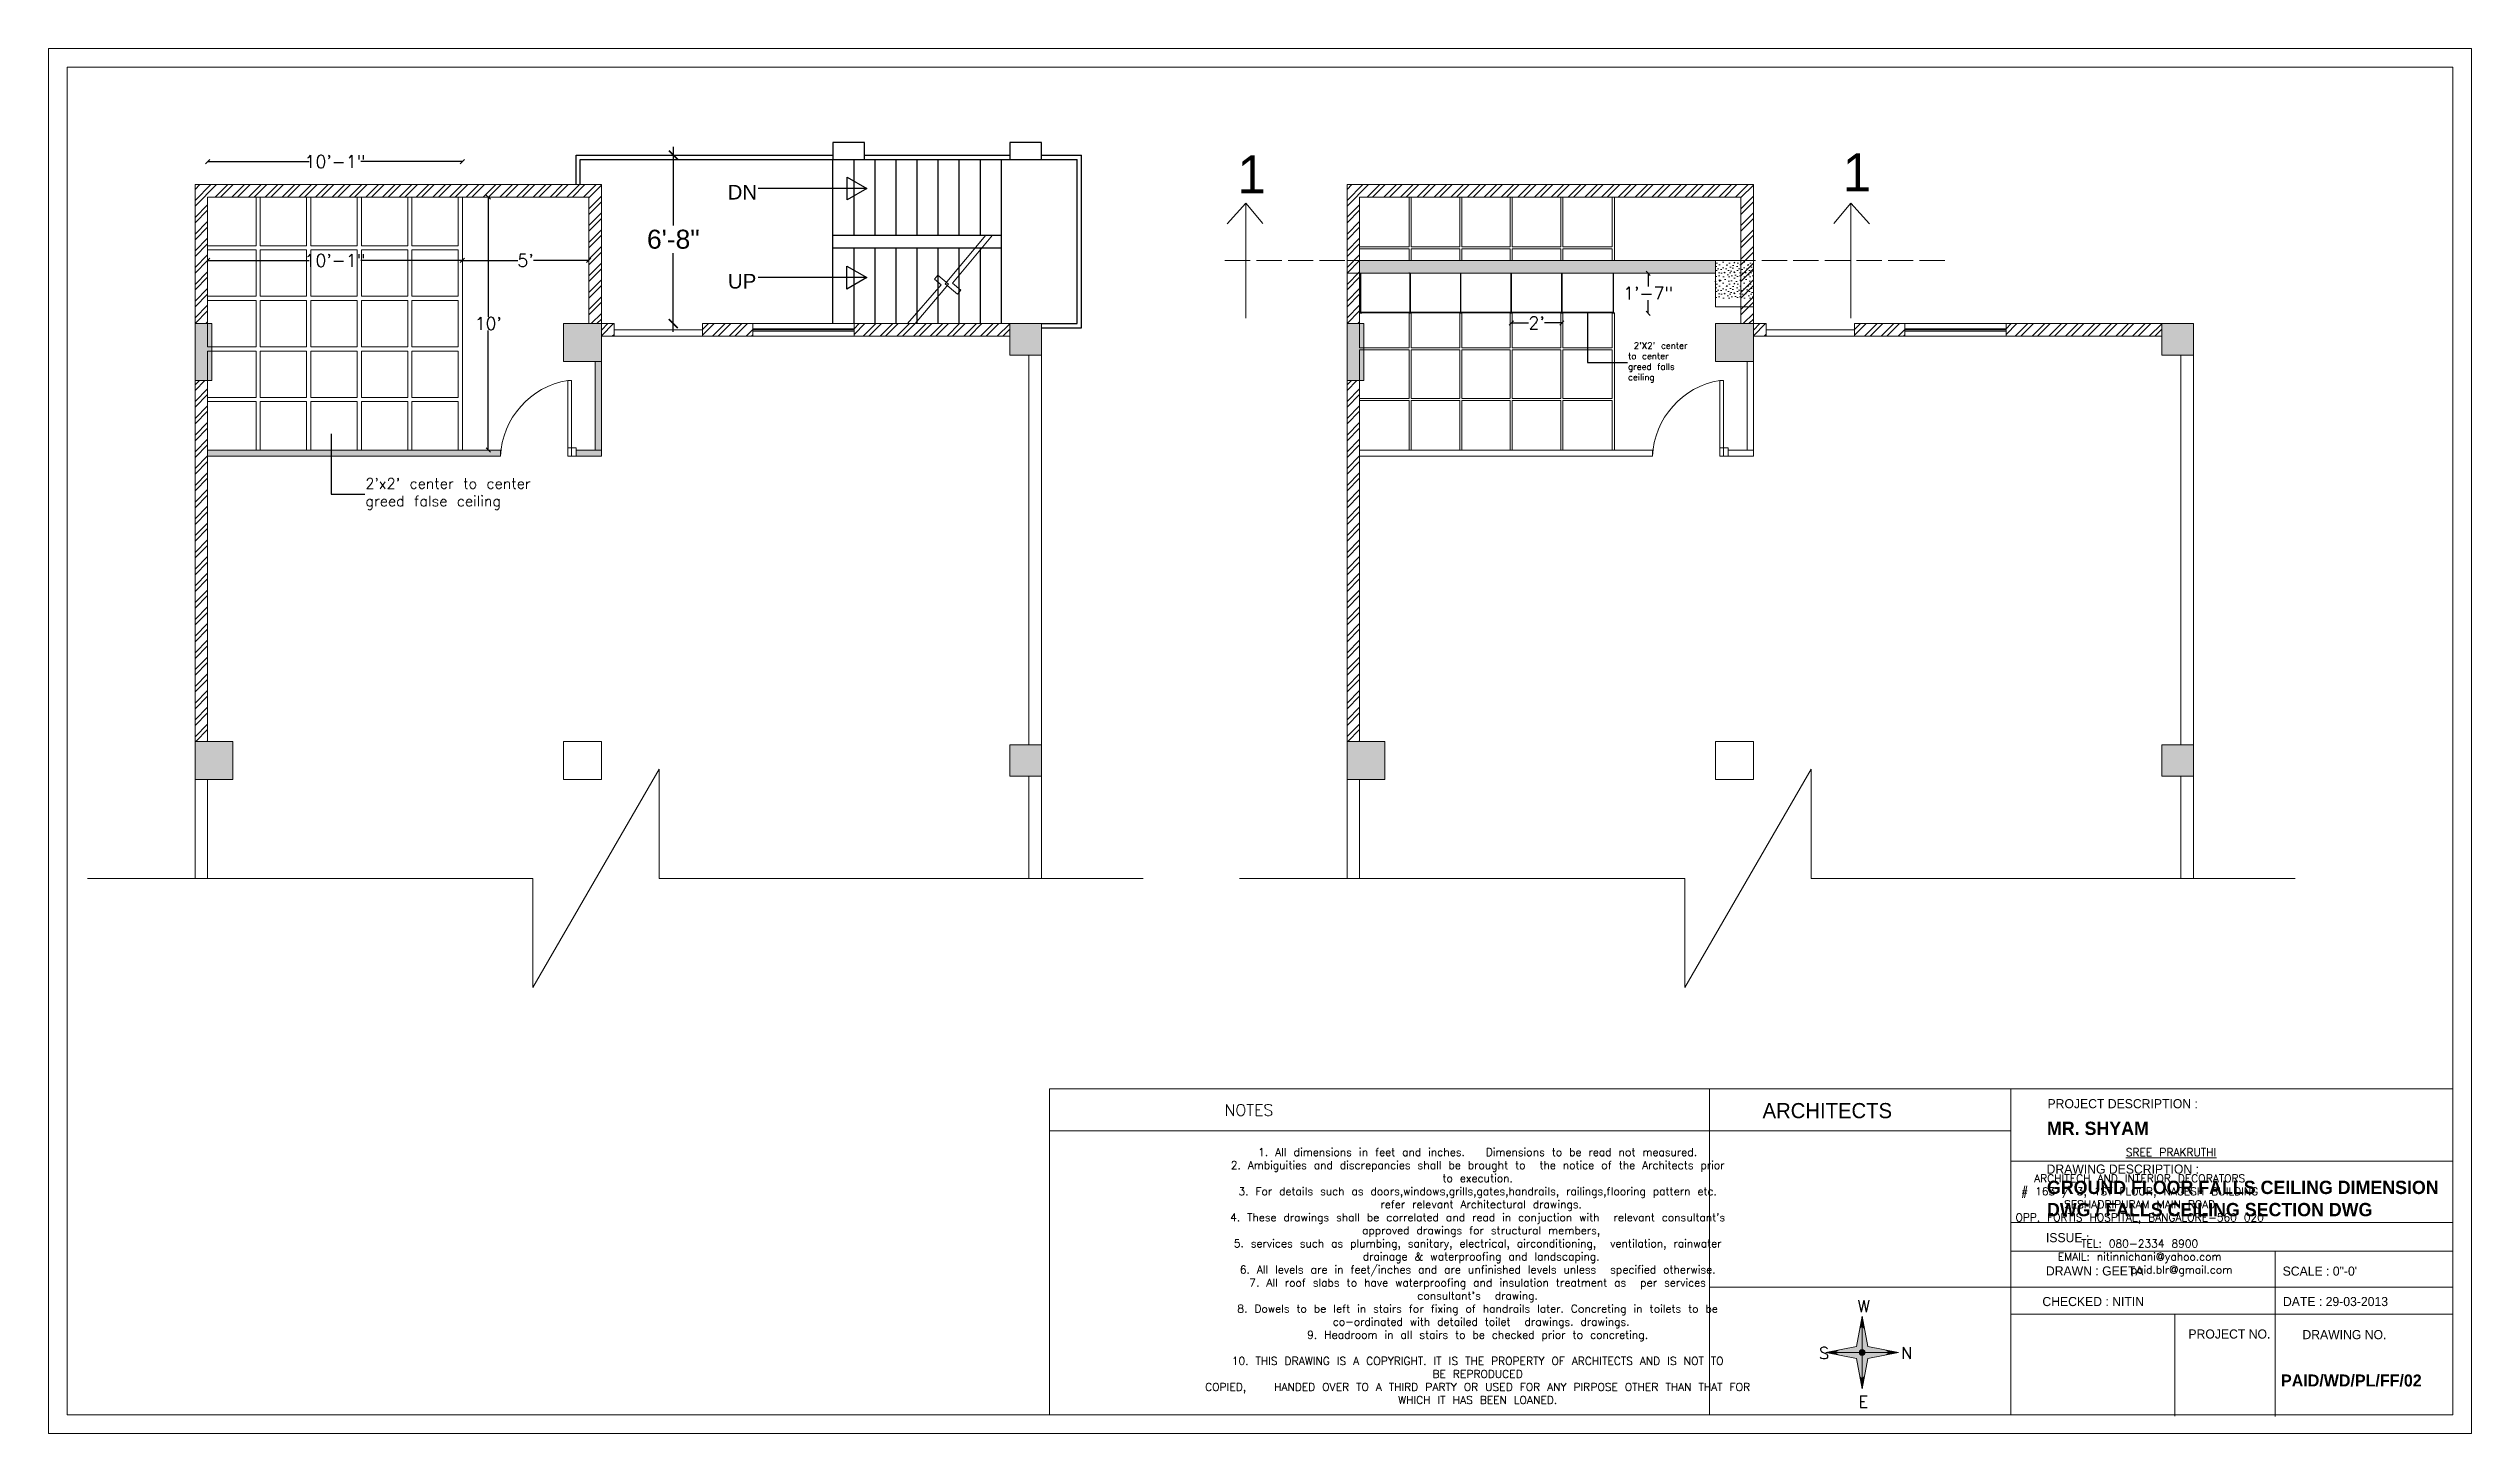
# Model space of a CAD drawing. Header units: inches. Extents: x 111501 to 134888, y 46021 to 52102.
# Drawn here: x 123105 to 124256, y 51426 to 52084 of the extents above; entities that cross this region are included whole.
import ezdxf
from ezdxf.enums import TextEntityAlignment as Align
from ezdxf.lldxf.tags import DXFTag

# ---------------------------------------------------------------- set-up
doc = ezdxf.new("R2010")
doc.units = ezdxf.units.IN
doc.header["$MEASUREMENT"] = 0
doc.linetypes.add('ACAD_ISO02W100', pattern=[15, 12, -3])
for name, color, linetype in [('10', 1, 'Continuous'), ('D', 251, 'Continuous'), ('false ceiling', 5, 'Continuous'), ('pt19', 151, 'Continuous'), ('RO', 7, 'Continuous'), ('staircase', 6, 'Continuous')]:
    doc.layers.add(name, color=color, linetype=linetype)
for name, color, linetype, lineweight in [('column', 252, 'Continuous', 9), ('dimension', 250, 'Continuous', 0), ('DOOR', 1, 'Continuous', 0), ('exterior', 7, 'Continuous', 5), ('SHEET', 7, 'Continuous', 30), ('wall', 7, 'Continuous', 9), ('window', 140, 'Continuous', 15)]:
    doc.layers.add(name, color=color, linetype=linetype, lineweight=lineweight)
doc.styles.add('A', font='arial.ttf')
doc.styles.get("Standard").update_dxf_attribs({"font": 'txt.shx', "height": 6})
doc.styles.add('style4', font='GOTHIC.TTF', dxfattribs={"height": 18})
tags = doc.linetypes.add('DASHED2', pattern=[0.375, 0.25, -0.125]).pattern_tags.tags
tags[6:7] = [DXFTag(74, 4), DXFTag(75, 0), DXFTag(340, '0'), DXFTag(46, 1.0), DXFTag(50, 0.0), DXFTag(44, 0.0), DXFTag(45, 0.0)]
tags[4:5] = [DXFTag(74, 4), DXFTag(75, 0), DXFTag(340, '0'), DXFTag(46, 1.0), DXFTag(50, 0.0), DXFTag(44, 0.0), DXFTag(45, 0.0)]
doc.dimstyles.new('Standard$0', dxfattribs={"dimtxt": 4, "dimasz": 2, "dimexe": 0.125, "dimexo": 0.125, "dimgap": 0.25, "dimtad": 0, "dimtih": 1, "dimtoh": 1, "dimdec": 1, "dimlfac": -1, "dimzin": 0, "dimdsep": 46, "dimlunit": 4, "dimtxsty": 'Standard', "dimblk": 'OBLIQUE', "dimblk1": 'DOTSMALL', "dimblk2": 'DOTSMALL', "dimcen": 0, "dimse1": 1, "dimse2": 1, "dimadec": 0, "dimazin": 0, "dimtfac": 1, "dimtdec": 1, "dimtofl": 0, "dimtmove": 0, "dimatfit": 3, "dimfxl": 1, "dimtolj": 1, "dimtzin": 0, "dimarcsym": 0})
pattern_1 = [(45, (24794.5774, 4020.1523), (-3.97747564, 3.97747564), []), (45, (24797.229, 4020.1523), (-3.97747564, 3.97747564), [])]
pattern_2 = [(0, (4883.371, 4335.621), (0, 10), [0, -10]), (0, (4883.471, 4332.121), (0, 10), [0, -10]), (0, (4883.771, 4337.521), (0, 10), [0, -10]), (338.1986, (4878.5713, 4334.4214), (30.00000273, -9.999999105), [1.07703, -52.77462]), (216.8699, (4879.5713, 4334.0214), (29.999999178, 20.000001233), [0.5, -49.5]), (130.6013, (4879.1713, 4333.7214), (50.000004212, -59.999990182), [0.92195, -91.27349]), (206.5651, (4875.8713, 4332.5214), (-9.99999158, -10.0000131), [0.22361, -22.13707]), (326.3099, (4875.6713, 4332.4214), (19.99999558, -10.000013345), [0.36056, -35.69496]), (108.4349, (4875.9713, 4332.2214), (-9.99998403, 20.000004346), [0.31623, -31.30655]), (225, (4882.271, 4331.5214), (-2e-15, -10.0000031), [0.42426, -13.71787]), (0, (4881.971, 4331.221), (10, 10), [0.6, -9.4]), (135, (4882.571, 4331.2214), (-10.0000031, 1e-15), [0.42426, -13.71787]), (251.5651, (4881.0713, 4337.9214), (9.99998403, 20.000004346), [0.31623, -31.30655]), (0, (4880.971, 4337.621), (10, 10), [0.5, -9.5]), (143.1301, (4881.4713, 4337.6214), (-29.999999178, 20.000001233), [0.5, -49.5]), (213.6901, (4875.7713, 4338.0214), (19.99999558, 10.000013345), [0.36056, -35.69496]), (341.5651, (4875.4713, 4337.8214), (-20.000004346, 9.99998403), [0.63246, -30.99032]), (126.8699, (4876.0713, 4337.6214), (20.000001233, -29.999999178), [0.5, -49.5]), (0, (4878.671, 4337.621), (0, 10), [0, -10]), (0, (4875.971, 4335.021), (0, 10), [0, -10]), (0, (4878.771, 4331.321), (0, 10), [0, -10]), (0, (4881.471, 4334.421), (0, 10), [0, -10]), (0, (4878.571, 4336.121), (0, 10), [0, -10]), (0, (4876.371, 4336.421), (0, 10), [0, -10]), (0, (4877.271, 4335.821), (0, 10), [0, -10]), (0, (4876.871, 4333.421), (0, 10), [0, -10]), (0, (4874.471, 4333.821), (0, 10), [0, -10]), (0, (4874.571, 4336.121), (0, 10), [0, -10]), (0, (4874.271, 4338.321), (0, 10), [0, -10]), (0, (4877.371, 4338.721), (0, 10), [0, -10]), (0, (4879.571, 4339.121), (0, 10), [0, -10]), (0, (4883.071, 4338.721), (0, 10), [0, -10]), (0, (4880.671, 4335.621), (0, 10), [0, -10]), (0, (4879.671, 4337.421), (0, 10), [0, -10]), (0, (4880.471, 4332.621), (0, 10), [0, -10]), (0, (4877.471, 4332.121), (0, 10), [0, -10]), (0, (4880.471, 4329.921), (0, 10), [0, -10]), (0, (4877.171, 4330.521), (0, 10), [0, -10]), (0, (4873.971, 4330.221), (0, 10), [0, -10]), (0, (4875.171, 4329.721), (0, 10), [0, -10]), (0, (4875.271, 4331.121), (0, 10), [0, -10]), (0, (4881.971, 4329.521), (0, 10), [0, -10]), (0, (4883.171, 4333.621), (0, 10), [0, -10]), (0, (4882.671, 4336.621), (0, 10), [0, -10]), (0, (4878.071, 4329.421), (0, 10), [0, -10])]
pattern_3 = [(45, (24247.4226, 4020.1523), (-3.97747564, 3.97747564), []), (45, (24250.074, 4020.1523), (-3.97747564, 3.97747564), [])]

msp = doc.modelspace()

# ---------------------------------------------------------------- texts
at = {"layer": 'D', "style": 'A'}
for s, p in [('DN', (123434.68, 52012.41)), ('UP', (123434.56, 51970.14))]:
    msp.add_text(s, height=6.95, dxfattribs=at).set_placement(p, align=Align.CENTER)
at = {"layer": 'dimension', "lineweight": 5, "char_height": 5, "attachment_point": 4}
for s, insert, width in [("{\\H0.6x; 2'X2' center to center greed falls ceiling } ", (123855.36, 51935.06, 0.91), 35.6327), ("2'x2' center to center greed false ceiling", (123255.65, 51872.56), 93.6458)]:
    msp.add_mtext(s, dxfattribs=dict(at, insert=insert, width=width))
at = {"layer": 'exterior', "color": 1, "linetype": 'Continuous', "char_height": 18, "width": 14.5412, "attachment_point": 1}
for insert in [(123669.9, 52033.35), (123957.41, 52034.27)]:
    msp.add_mtext('{\\Faehalf.shx|c0;1}', dxfattribs=dict(at, insert=insert))
at = {"layer": 'SHEET', "color": 0, "lineweight": 5}
for s, insert, char_height, width, attachment_point in [('{\\H0.7553x;NOTES}', (123675.27, 51580.03), 7.1994, 64.1039, 5), ('{\\fCentury Gothic|b0|i0|c0|p34;ARCHITECTS}', (123949.99, 51579.72), 7.1994, 133.3627, 5), ('         {\\LSREE PRAKRUTHI} \\P\\PARCHITECH AND INTERIOR DECORATORS\\P{\\A1;# 163 / 3, 1ST FLOOR, NAGESH BUILDING\\PSESHADRIPURAM MAIN ROAD\\POPP. FORTIS HOSPITAL, BANGALORE-560 020\\P\\PTEL: 080-2334 8900\\PEMAIL: nitinnichani@yahoo.com\\P            paid.blr@gmail.com}', (124098.36, 51531.51), 3.7175, 401.2073, 5), ('W', (123964.39, 51489.72, 6.79), 5.61, 3.7061, 1), ('S', (123946.05, 51467.45, 6.79), 5.61, 3.7061, 1), ('N', (123985.06, 51467.52, 6.79), 5.61, 3.7061, 1), ('E', (123964.83, 51444.34, 6.79), 5.61, 3.7061, 1)]:
    msp.add_mtext(s, dxfattribs=dict(at, insert=insert, char_height=char_height, width=width, attachment_point=attachment_point))
at = {"layer": 'SHEET', "color": 0, "lineweight": 5, "attachment_point": 1, "style": 'style4'}
for s, insert, char_height, width in [('PROJECT DESCRIPTION :', (124054.58, 51585.23), 4.3312, 157.8059), ('{\\fCentury Gothic|b1|i0|c0|p34;MR. SHYAM}', (124054.33, 51574.52), 6.323, 157.8059), ('DRAWING DESCRIPTION :', (124054.13, 51554.18), 4.3312, 157.8059), ('{\\fCentury Gothic|b1|i0|c0|p34;GROUND FLOOR FALLS CEILING DIMENSION DWG / FALLS CEILING SECTION DWG}', (124054.33, 51546.48), 6.323, 186.6412), ('ISSUE :', (124053.83, 51521.62), 4.331, 157.8059), ('DRAWN : GEETA', (124053.83, 51505.82), 4.3312, 157.8059), ('SCALE : 0"-0\'', (124166.27, 51505.72), 4.3312, 303.3755), ('CHECKED : NITIN', (124052.15, 51491.28), 4.3312, 157.8059), ('DATE : 29-03-2013', (124166.42, 51491.28), 4.3312, 303.3755), ('PROJECT NO.', (124121.51, 51475.86), 4.3312, 157.8059), ('DRAWING NO.', (124175.65, 51475.57), 4.3312, 303.3755), ('{\\fCentury Gothic|b1|i0|c0|p34;PAID/WD/PL/FF/02}', (124165.5, 51454.47), 5.6907, 287.5949)]:
    msp.add_mtext(s, dxfattribs=dict(at, insert=insert, char_height=char_height, width=width))
at = {"layer": 'SHEET', "color": 0, "lineweight": 5, "ltscale": 25, "insert": (123783.9, 51501.2), "char_height": 3.71751, "width": 401.2073, "attachment_point": 5}
msp.add_mtext("\\pi-0.10706,l0.12084,t14.87;1.^IAll dimensions in feet and inches.   Dimensions to be read not measured. \\P2.^IAmbiguities and discrepancies shall be brought to  the notice of the Architects prior \\P\\pt0.12084;to execution.\\P\\pt14.87;3.^IFor details such as doors,windows,grills,gates,handrails, railings,flooring pattern etc.\\P\\pt0.12084; refer relevant Architectural drawings. \\P\\pt14.87;4.^IThese drawings shall be correlated and read in conjuction with  relevant consultant's\\P\\pt0.12084; approved drawings for structural members, \\P\\pt14.87;5.^Iservices such as plumbing, sanitary, electrical, airconditioning,  ventilation, rainwater\\P\\pt0.12084; drainage & waterproofing and landscaping.\\P\\pt14.87;6.^IAll levels are in feet/inches and are unfinished levels unless  specified otherwise. \\P7.^IAll roof slabs to have waterproofing and insulation treatment as  per services \\P\\pt0.12084;consultant's  drawing. \\P\\pt14.87;8.^IDowels to be left in stairs for fixing of handrails later. Concreting in toilets to be\\P\\pt0.12084; co-ordinated with detailed toilet  drawings. drawings. \\P\\pt14.87;9.^IHeadroom in all stairs to be checked prior to concreting.\\P\\pi0,l0,t0;\\P\\pi-0.10706,l0.12084,t14.87;10.^ITHIS DRAWING IS A COPYRIGHT. IT IS THE PROPERTY OF ARCHITECTS AND IS NOT TO \\P\\pt0.12084;BE REPRODUCED\\PCOPIED,    HANDED OVER TO A THIRD PARTY OR USED FOR ANY PIRPOSE OTHER THAN THAT FOR \\PWHICH IT HAS BEEN LOANED.", dxfattribs=at)

# ---------------------------------------------------------------- blocks, each defined once
blk = doc.blocks.new('fg')
at = {"layer": 'exterior', "linetype": 'Continuous'}
for p, q in [((-2722.1, -26309, 0), (-2731.9, -26300.1, 0)), ((-2731.9, -26300.1, 0), (-2722.1, -26309, 0)), ((-2776.7, -26309, 0), (-2722.1, -26309, 0)), ((-2722.1, -26309, 0), (-2731.7, -26317, 0))]:
    blk.add_line(p, q, dxfattribs=at)
blk = doc.blocks.new('_ARCHTICK')
at = {"color": 0, "linetype": 'ByBlock', "lineweight": -2}
blk.add_solid([(0.4, 0.31), (0.31, 0.4), (-0.31, -0.4), (-0.4, -0.31)], dxfattribs=at)
blk = doc.blocks.new('*D1725')
at = {"layer": 'D', "color": 5, "linetype": 'Continuous', "lineweight": 25, "transparency": 16777216}
for p, q in [((123401.9, 52037.5), (123401.9, 52000.1)), ((123401.9, 51949.5), (123401.9, 51986.9))]:
    blk.add_line(p, q, dxfattribs=at)
at = {"layer": 'Defpoints', "color": 0, "linetype": 'Continuous', "lineweight": 5, "transparency": 16777216}
for p in [(123401.9, 52033.5), (123409.9, 52033.5), (123415.7, 51953.5)]:
    blk.add_point(p, dxfattribs=at)
at = {"layer": 'D', "color": 5, "linetype": 'Continuous', "lineweight": 25, "transparency": 16777216, "xscale": 6, "yscale": 6, "zscale": 6}
for p, rotation in [((123401.9, 52033.5), 90), ((123401.9, 51953.5), 270)]:
    blk.add_blockref('_ARCHTICK', p, dxfattribs=dict(at, rotation=rotation))
at = {"layer": 'D', "linetype": 'Continuous', "transparency": 16777216, "insert": (123401.9, 51993.5), "char_height": 9, "attachment_point": 5, "style": 'A'}
blk.add_mtext('\\A1;6\'-8"', dxfattribs=at)
blk = doc.blocks.new('_Oblique')
at = {"color": 0, "linetype": 'ByBlock', "lineweight": -2}
blk.add_line((-0.5, -0.5), (0.5, 0.5), dxfattribs=at)
blk = doc.blocks.new('*D1726')
at = {"layer": 'Defpoints', "color": 0, "transparency": 16777216}
for p in [(123849.7, 51977.4), (123864.9, 51977.4), (123848.9, 51958.4)]:
    blk.add_point(p, dxfattribs=at)
at = {"layer": 'dimension', "color": 0, "lineweight": -2, "transparency": 16777216}
for p, q in [((123864.9, 51977.4), (123864.9, 51971.1)), ((123864.9, 51958.4), (123864.9, 51964.6))]:
    blk.add_line(p, q, dxfattribs=at)
at = {"layer": 'dimension', "color": 0, "lineweight": -2, "transparency": 16777216, "xscale": 2, "yscale": 2, "zscale": 2}
for p, rotation in [((123864.9, 51977.4), 90), ((123864.9, 51958.4), 270)]:
    blk.add_blockref('_Oblique', p, dxfattribs=dict(at, rotation=rotation))
at = {"layer": 'dimension', "color": 0, "lineweight": 5, "transparency": 16777216, "insert": (123864.9, 51967.9), "char_height": 6, "attachment_point": 5}
blk.add_mtext('\\A1;1\'-7"', dxfattribs=at)
blk = doc.blocks.new('_DOTSMALL')
at = {"color": 0, "linetype": 'ByBlock', "lineweight": -2, "const_width": 0.5}
blk.add_lwpolyline([(-0.0625, 0, 1), (0.0625, 0, 1)], format="xyb", close=True, dxfattribs=at)
blk = doc.blocks.new('*D1727')
at = {"layer": 'Defpoints', "color": 0, "transparency": 16777216}
for p in [(123301.7, 51978.6), (123361.7, 51983.5), (123361.7, 51978.6)]:
    blk.add_point(p, dxfattribs=at)
at = {"layer": 'dimension', "color": 0, "lineweight": -2, "transparency": 16777216}
for p, q in [((123301.7, 51983.5), (123328, 51983.5)), ((123361.7, 51983.5), (123335.5, 51983.5))]:
    blk.add_line(p, q, dxfattribs=at)
at = {"layer": 'dimension', "color": 0, "lineweight": -2, "transparency": 16777216, "xscale": 2, "yscale": 2, "zscale": 2, "rotation": 180}
blk.add_blockref('_Oblique', (123301.7, 51983.5), dxfattribs=at)
at = {"layer": 'dimension', "color": 0, "lineweight": -2, "transparency": 16777216, "xscale": 2, "yscale": 2, "zscale": 2}
blk.add_blockref('_Oblique', (123361.7, 51983.5), dxfattribs=at)
at = {"layer": 'dimension', "color": 0, "lineweight": 5, "transparency": 16777216, "insert": (123331.7, 51983.5), "char_height": 6, "attachment_point": 5}
blk.add_mtext("\\A1;5'", dxfattribs=at)
blk = doc.blocks.new('*D1728')
at = {"layer": 'Defpoints', "color": 0, "transparency": 16777216}
for p in [(123305.5, 52013.5), (123307.3, 51893.5), (123314, 51893.5)]:
    blk.add_point(p, dxfattribs=at)
at = {"layer": 'dimension', "color": 0, "lineweight": -2, "transparency": 16777216}
for p, q in [((123314, 52013.5), (123314, 51956.7)), ((123314, 51893.5), (123314, 51950.2))]:
    blk.add_line(p, q, dxfattribs=at)
at = {"layer": 'dimension', "color": 0, "lineweight": -2, "transparency": 16777216, "xscale": 2, "yscale": 2, "zscale": 2}
for p, rotation in [((123314, 52013.5), 90), ((123314, 51893.5), 270)]:
    blk.add_blockref('_Oblique', p, dxfattribs=dict(at, rotation=rotation))
at = {"layer": 'dimension', "color": 0, "lineweight": 5, "transparency": 16777216, "insert": (123314, 51953.5), "char_height": 6, "attachment_point": 5}
blk.add_mtext("\\A1;10'", dxfattribs=at)
blk = doc.blocks.new('*D1729')
at = {"layer": 'Defpoints', "color": 0, "transparency": 16777216}
for p in [(123180.7, 52030.4), (123180.7, 52013.5), (123301.7, 52013.5)]:
    blk.add_point(p, dxfattribs=at)
at = {"layer": 'dimension', "color": 0, "lineweight": -2, "transparency": 16777216}
for p, q in [((123180.7, 52030.4), (123229, 52030.4)), ((123301.7, 52030.4), (123253.5, 52030.4))]:
    blk.add_line(p, q, dxfattribs=at)
at = {"layer": 'dimension', "color": 0, "lineweight": -2, "transparency": 16777216, "xscale": 2, "yscale": 2, "zscale": 2, "rotation": 180}
blk.add_blockref('_Oblique', (123180.7, 52030.4), dxfattribs=at)
at = {"layer": 'dimension', "color": 0, "lineweight": -2, "transparency": 16777216, "xscale": 2, "yscale": 2, "zscale": 2}
blk.add_blockref('_Oblique', (123301.7, 52030.4), dxfattribs=at)
at = {"layer": 'dimension', "color": 0, "lineweight": 5, "transparency": 16777216, "insert": (123241.2, 52030.4), "char_height": 6, "attachment_point": 5}
blk.add_mtext('\\A1;10\'-1"', dxfattribs=at)
blk = doc.blocks.new('*D1730')
at = {"layer": 'Defpoints', "color": 0, "transparency": 16777216}
for p in [(123799.9, 51958.4), (123823.9, 51958.4), (123823.9, 51953.8)]:
    blk.add_point(p, dxfattribs=at)
at = {"layer": 'dimension', "color": 0, "lineweight": -2, "transparency": 16777216}
for p, q in [((123799.9, 51953.8), (123808.1, 51953.8)), ((123823.9, 51953.8), (123815.6, 51953.8))]:
    blk.add_line(p, q, dxfattribs=at)
at = {"layer": 'dimension', "color": 0, "lineweight": -2, "transparency": 16777216, "xscale": 2, "yscale": 2, "zscale": 2, "rotation": 180}
blk.add_blockref('_Oblique', (123799.9, 51953.8), dxfattribs=at)
at = {"layer": 'dimension', "color": 0, "lineweight": -2, "transparency": 16777216, "xscale": 2, "yscale": 2, "zscale": 2}
blk.add_blockref('_Oblique', (123823.9, 51953.8), dxfattribs=at)
at = {"layer": 'dimension', "color": 0, "lineweight": 5, "transparency": 16777216, "insert": (123811.9, 51953.8), "char_height": 6, "attachment_point": 5}
blk.add_mtext("\\A1;2'", dxfattribs=at)
blk = doc.blocks.new('*D1731')
at = {"layer": 'Defpoints', "color": 0, "transparency": 16777216}
for p in [(123180.7, 51987.4), (123301.7, 51987.4), (123180.7, 51983.5)]:
    blk.add_point(p, dxfattribs=at)
at = {"layer": 'dimension', "color": 0, "lineweight": -2, "transparency": 16777216}
for p, q in [((123180.7, 51983.5), (123229, 51983.5)), ((123301.7, 51983.5), (123253.5, 51983.5))]:
    blk.add_line(p, q, dxfattribs=at)
at = {"layer": 'dimension', "color": 0, "lineweight": -2, "transparency": 16777216, "xscale": 2, "yscale": 2, "zscale": 2, "rotation": 180}
blk.add_blockref('_Oblique', (123180.7, 51983.5), dxfattribs=at)
at = {"layer": 'dimension', "color": 0, "lineweight": -2, "transparency": 16777216, "xscale": 2, "yscale": 2, "zscale": 2}
blk.add_blockref('_Oblique', (123301.7, 51983.5), dxfattribs=at)
at = {"layer": 'dimension', "color": 0, "lineweight": 5, "transparency": 16777216, "insert": (123241.2, 51983.5), "char_height": 6, "attachment_point": 5}
blk.add_mtext('\\A1;10\'-1"', dxfattribs=at)

# ---------------------------------------------------------------- dimensions: what is measured, and where the dimension line sits
at = {"layer": 'D', "color": 7, "linetype": 'Continuous'}
dim = msp.add_linear_dim(base=(123401.94, 52033.46), p1=(123415.72, 51953.46), p2=(123409.94, 52033.46), angle=90, dimstyle='Standard$0', override={"dimtxt": 9, "dimasz": 6, "dimexe": 4, "dimexo": 4, "dimgap": 2, "dimtxsty": 'A', "dimblk1": 'ARCHTICK', "dimblk2": 'ARCHTICK', "dimsah": 1, "dimdle": 4, "dimclrd": 5, "dimclre": 1, "dimclrt": 256, "dimfrac": 2, "dimlwd": 25}, dxfattribs=at)
dim.commit()
dim.dimension.update_dxf_attribs({"geometry": '*D1725', "text_midpoint": (123401.94, 51993.46)})
at = {"layer": 'dimension', "lineweight": 5}
for base, p1, p2, picture, middle in [((123180.72, 52030.41), (123301.72, 52013.46, 0.91), (123180.72, 52013.46), '*D1729', (123241.22, 52030.41)), ((123180.72, 51983.51), (123301.72, 51987.45, 0.91), (123180.72, 51987.45), '*D1731', (123241.22, 51983.51)), ((123361.72, 51983.51), (123301.72, 51978.58, 0.91), (123361.72, 51978.58), '*D1727', (123331.72, 51983.51)), ((123823.88, 51953.82), (123799.88, 51958.37), (123823.88, 51958.37, 0.46), '*D1730', (123811.88, 51953.82))]:
    dim = msp.add_linear_dim(base=base, p1=p1, p2=p2, dimstyle='Standard$0', dxfattribs=at)
    dim.commit()
    dim.dimension.update_dxf_attribs({"geometry": picture, "text_midpoint": middle})
for base, p1, p2, picture, middle in [((123314.01, 51893.46), (123305.52, 52013.46), (123307.34, 51893.46, -0.91), '*D1728', (123314.01, 51953.46)), ((123864.94, 51977.37), (123848.88, 51958.37, 0.91), (123849.67, 51977.37), '*D1726', (123864.94, 51967.87))]:
    dim = msp.add_linear_dim(base=base, p1=p1, p2=p2, angle=90, dimstyle='Standard$0', dxfattribs=at)
    dim.commit()
    dim.dimension.update_dxf_attribs({"geometry": picture, "text_midpoint": middle})

# ---------------------------------------------------------------- hatches: boundary and pattern name
at = {"layer": 'column'}
h = msp.add_hatch(color=256, dxfattribs=at)
h.paths.add_polyline_path([(123349.72, 51953.46), (123349.72, 51935.46), (123367.72, 51935.46), (123367.72, 51953.46)])
h.paths.add_polyline_path([(123174.72, 51953.46), (123174.72, 51926.46), (123182.72, 51926.46), (123182.72, 51953.46)])
h = msp.add_hatch(color=256, dxfattribs=at)
h.paths.add_polyline_path([(123561.72, 51949.52), (123561.72, 51938.52), (123572.72, 51938.52), (123572.72, 51949.52)])
h.paths.add_polyline_path([(123572.72, 51949.52), (123572.72, 51953.52), (123561.72, 51953.52), (123561.72, 51949.52)])
h.paths.add_polyline_path([(123572.72, 51938.52), (123576.72, 51938.52), (123576.72, 51949.52), (123572.72, 51949.52)])
h.paths.add_polyline_path([(123576.72, 51953.52), (123572.72, 51953.52), (123572.72, 51949.52), (123576.72, 51949.52)])
h = msp.add_hatch(color=256, dxfattribs=at)
h.paths.add_polyline_path([(123896.88, 51953.46), (123896.88, 51935.46), (123914.88, 51935.46), (123914.88, 51953.46)])
h.paths.add_polyline_path([(123721.88, 51953.46), (123721.88, 51926.46), (123729.88, 51926.46), (123729.88, 51953.46)])
h = msp.add_hatch(color=256, dxfattribs=at)
h.paths.add_polyline_path([(124108.88, 51949.52), (124108.88, 51938.52), (124119.88, 51938.52), (124119.88, 51949.52)])
h.paths.add_polyline_path([(124119.88, 51949.52), (124119.88, 51953.52), (124108.88, 51953.52), (124108.88, 51949.52)])
h.paths.add_polyline_path([(124119.88, 51938.52), (124123.88, 51938.52), (124123.88, 51949.52), (124119.88, 51949.52)])
h.paths.add_polyline_path([(124123.88, 51953.52), (124119.88, 51953.52), (124119.88, 51949.52), (124123.88, 51949.52)])
for points in [[(123174.72, 51755.04), (123174.72, 51737.04), (123192.72, 51737.04), (123192.72, 51755.04)], [(123721.88, 51755.04), (123721.88, 51737.04), (123739.88, 51737.04), (123739.88, 51755.04)]]:
    msp.add_hatch(color=256, dxfattribs=at).paths.add_polyline_path(points)
h = msp.add_hatch(color=256, dxfattribs=at)
h.paths.add_polyline_path([(123561.72, 51749.59), (123561.72, 51738.59), (123572.72, 51738.59), (123572.72, 51749.59)])
h.paths.add_polyline_path([(123572.72, 51749.59), (123572.72, 51753.59), (123561.72, 51753.59), (123561.72, 51749.59)])
h.paths.add_polyline_path([(123572.72, 51738.59), (123576.72, 51738.59), (123576.72, 51749.59), (123572.72, 51749.59)])
h.paths.add_polyline_path([(123576.72, 51753.59), (123572.72, 51753.59), (123572.72, 51749.59), (123576.72, 51749.59)])
h = msp.add_hatch(color=256, dxfattribs=at)
h.paths.add_polyline_path([(124108.88, 51749.59), (124108.88, 51738.59), (124119.88, 51738.59), (124119.88, 51749.59)])
h.paths.add_polyline_path([(124119.88, 51749.59), (124119.88, 51753.59), (124108.88, 51753.59), (124108.88, 51749.59)])
h.paths.add_polyline_path([(124119.88, 51738.59), (124123.88, 51738.59), (124123.88, 51749.59), (124119.88, 51749.59)])
h.paths.add_polyline_path([(124123.88, 51753.59), (124119.88, 51753.59), (124119.88, 51749.59), (124123.88, 51749.59)])
at = {"layer": 'pt19', "lineweight": 0}
h = msp.add_hatch(color=256, dxfattribs=at)
h.paths.add_polyline_path([(123364.72, 51935.46), (123367.72, 51935.46), (123367.72, 51912.96), (123367.69, 51912.96), (123367.69, 51909.96), (123367.72, 51909.96), (123367.72, 51893.46), (123364.72, 51893.46)])
h.paths.add_polyline_path([(123367.72, 51890.46), (123367.72, 51893.46), (123364.72, 51893.46), (123355.72, 51893.46), (123355.72, 51890.46)])
msp.add_hatch(color=256, dxfattribs=at).paths.add_polyline_path([(123180.72, 51890.46), (123180.72, 51893.46), (123205.72, 51893.46), (123227.72, 51893.46), (123229.72, 51893.46), (123251.72, 51893.46), (123253.72, 51893.46), (123275.72, 51893.46), (123277.72, 51893.46), (123299.72, 51893.46), (123301.72, 51893.46), (123319.75, 51893.46), (123319.75, 51890.46), (123233.72, 51890.46), (123223.72, 51890.46)])
at = {"layer": 'SHEET', "lineweight": 5}
h = msp.add_hatch(color=0, dxfattribs=at)
h.set_gradient(color1=(0, 0, 41), one_color=1, tint=1, name='CYLINDER')
h.paths.add_polyline_path([(123966.5, 51482.19), (123965.45, 51476.53), (123966.5, 51477.58)])
h.paths.add_polyline_path([(123966.5, 51482.19), (123966.5, 51477.58), (123967.55, 51476.53)])
h = msp.add_hatch(color=0, dxfattribs=at)
h.set_gradient(color1=(186, 79, 131), one_color=1, tint=1, name='INVHEMISPHERICAL')
h.paths.add_polyline_path([(123953.31, 51464.95), (123955.08, 51463.8), (123963.84, 51462.08), (123965.45, 51453.37), (123966.5, 51452.31), (123966.5, 51464.95)])
h.paths.add_polyline_path([(123979.7, 51464.95), (123977.93, 51466.09), (123969.17, 51467.81), (123967.55, 51476.53), (123966.5, 51477.58), (123966.5, 51464.95)])
h = msp.add_hatch(color=0, dxfattribs=at)
h.set_gradient(color1=(186, 79, 131), one_color=1, tint=1, name='CURVED')
h.paths.add_polyline_path([(123966.5, 51477.58), (123965.45, 51476.53), (123963.84, 51467.81), (123955.08, 51466.09), (123953.31, 51464.95), (123966.5, 51464.95)])
h.paths.add_polyline_path([(123966.5, 51452.31), (123967.55, 51453.37), (123969.17, 51462.08), (123977.93, 51463.8), (123979.7, 51464.95), (123966.5, 51464.95)])
h = msp.add_hatch(color=0, dxfattribs=at)
h.set_gradient(color1=(0, 0, 41), one_color=1, tint=1, name='CURVED')
h.paths.add_polyline_path([(123949.26, 51464.95), (123953.31, 51464.95), (123955.08, 51466.09)])
h.paths.add_polyline_path([(123949.26, 51464.95), (123955.08, 51463.8), (123953.31, 51464.95)])
h = msp.add_hatch(color=0, dxfattribs=at)
h.set_gradient(color1=(186, 79, 131), one_color=1, tint=1, name='SPHERICAL')
h.paths.add_polyline_path([(123967.89, 51464.95, 1), (123965.12, 51464.95, 1)])
h = msp.add_hatch(color=0, dxfattribs=at)
h.set_gradient(color1=(0, 0, 41), one_color=1, tint=1, name='INVCURVED')
h.paths.add_polyline_path([(123983.75, 51464.95), (123979.7, 51464.95), (123977.93, 51463.8)])
h.paths.add_polyline_path([(123983.75, 51464.95), (123977.93, 51466.09), (123979.7, 51464.95)])
h = msp.add_hatch(color=0, dxfattribs=at)
h.set_gradient(color1=(0, 0, 41), one_color=1, tint=1)
h.paths.add_polyline_path([(123966.5, 51452.31), (123965.45, 51453.37), (123966.5, 51447.7)])
h.paths.add_polyline_path([(123966.5, 51447.7), (123967.55, 51453.37), (123966.5, 51452.31)])
at = {"layer": 'wall', "lineweight": 5}
h = msp.add_hatch(dxfattribs=at)
h.set_pattern_fill('ANSI32', color=256, scale=15, style=0)
h.set_pattern_definition(pattern_3)
h.paths.add_polyline_path([(123174.72, 51953.46), (123174.72, 52019.46), (123367.72, 52019.46), (123367.72, 51953.46), (123361.72, 51953.46), (123361.72, 52013.46), (123180.72, 52013.46), (123180.72, 51953.46)])
h = msp.add_hatch(dxfattribs=at)
h.set_pattern_fill('ANSI32', color=256, scale=15, style=0)
h.set_pattern_definition(pattern_1)
h.paths.add_polyline_path([(123721.88, 51953.46), (123721.88, 52019.46), (123914.88, 52019.46), (123914.88, 51953.46), (123908.88, 51953.46), (123908.88, 52013.46), (123727.88, 52013.46), (123727.88, 51953.46)])
h = msp.add_hatch(dxfattribs=at)
h.set_pattern_fill('CONC', color=256, scale=10, style=0)
h.set_pattern_definition(pattern_2)
h.paths.add_polyline_path([(123727.88, 51977.37), (123770.88, 51977.37), (123780.88, 51977.37), (123896.88, 51977.37), (123896.88, 51983.37), (123780.88, 51983.37), (123770.88, 51983.37), (123727.88, 51983.37)])
h = msp.add_hatch(dxfattribs=at)
h.set_pattern_fill('CONC', color=256, scale=10, style=0)
h.set_pattern_definition(pattern_2)
h.paths.add_polyline_path([(123896.88, 51977.37), (123896.88, 51965.37), (123914.88, 51965.37), (123914.88, 51977.37), (123914.88, 51983.37), (123896.88, 51983.37)])
h = msp.add_hatch(dxfattribs=at)
h.set_pattern_fill('ANSI32', color=256, scale=15, style=0)
h.set_pattern_definition(pattern_3)
h.paths.add_polyline_path([(123487.72, 51947.46), (123561.72, 51947.46), (123561.72, 51953.46), (123487.72, 51953.46)])
h.paths.add_polyline_path([(123415.72, 51953.46), (123415.72, 51947.46), (123439.72, 51947.46), (123439.72, 51953.46)])
h.paths.add_polyline_path([(123367.72, 51947.46), (123373.72, 51947.46), (123373.72, 51953.46), (123367.72, 51953.46)])
h = msp.add_hatch(dxfattribs=at)
h.set_pattern_fill('ANSI32', color=256, scale=15, style=0)
h.set_pattern_definition(pattern_1)
h.paths.add_polyline_path([(124034.88, 51947.46), (124108.88, 51947.46), (124108.88, 51953.46), (124034.88, 51953.46)])
h.paths.add_polyline_path([(123962.88, 51953.46), (123962.88, 51947.46), (123986.88, 51947.46), (123986.88, 51953.46)])
h.paths.add_polyline_path([(123914.88, 51947.46), (123920.88, 51947.46), (123920.88, 51953.46), (123914.88, 51953.46)])
h = msp.add_hatch(dxfattribs=at)
h.set_pattern_fill('ANSI32', color=256, scale=15, style=0)
h.set_pattern_definition(pattern_3)
h.paths.add_polyline_path([(123174.72, 51926.46), (123174.72, 51755.04), (123180.72, 51755.04), (123180.72, 51926.46)])
h = msp.add_hatch(dxfattribs=at)
h.set_pattern_fill('ANSI32', color=256, scale=15, style=0)
h.set_pattern_definition(pattern_1)
h.paths.add_polyline_path([(123721.88, 51926.46), (123721.88, 51755.04), (123727.88, 51755.04), (123727.88, 51926.46)])

# ---------------------------------------------------------------- linework, layer by layer
at = {"lineweight": 5}
for p, q in [((123335.16, 51638.24), (123395.16, 51741.97)), ((123395.16, 51741.97), (123395.16, 51689.94)), ((123882.31, 51638.24), (123942.31, 51741.97)), ((123942.31, 51741.97), (123942.31, 51689.94)), ((123123.63, 51689.94), (123335.16, 51689.94)), ((123335.16, 51689.94), (123335.16, 51638.24)), ((123395.16, 51689.94), (123624.99, 51689.94)), ((123670.79, 51689.94), (123882.31, 51689.94)), ((123882.31, 51689.94), (123882.31, 51638.24)), ((123942.31, 51689.94), (124172.14, 51689.94))]:
    msp.add_line(p, q, dxfattribs=at)
at = {"layer": '10', "linetype": 'Continuous'}
for p, q in [((123493.88, 52017.63), (123442.24, 52017.63)), ((123493.76, 51975.36), (123442.12, 51975.36))]:
    msp.add_line(p, q, dxfattribs=at)
for points in [[(123493.88, 52017.63), (123484.44, 52012.18), (123484.44, 52023.08)], [(123493.76, 51975.36), (123484.32, 51969.9), (123484.32, 51980.81)]]:
    msp.add_lwpolyline(points, close=True, dxfattribs=at)
at = {"layer": 'column'}
for points in [[(123182.72, 51926.46), (123182.72, 51953.46), (123174.72, 51953.46), (123174.72, 51926.46)], [(123367.72, 51953.46), (123349.72, 51953.46), (123349.72, 51935.46), (123367.72, 51935.46)], [(123561.72, 51953.46), (123576.72, 51953.46), (123576.72, 51938.46), (123561.72, 51938.46)], [(123729.88, 51926.46), (123729.88, 51953.46), (123721.88, 51953.46), (123721.88, 51926.46)], [(123914.88, 51953.46), (123896.88, 51953.46), (123896.88, 51935.46), (123914.88, 51935.46)], [(124108.88, 51953.46), (124123.88, 51953.46), (124123.88, 51938.46), (124108.88, 51938.46)], [(123192.72, 51755.04), (123174.72, 51755.04), (123174.72, 51737.04), (123192.72, 51737.04)], [(123367.72, 51755.04), (123349.72, 51755.04), (123349.72, 51737.04), (123367.72, 51737.04)], [(123739.88, 51755.04), (123721.88, 51755.04), (123721.88, 51737.04), (123739.88, 51737.04)], [(123914.88, 51755.04), (123896.88, 51755.04), (123896.88, 51737.04), (123914.88, 51737.04)], [(123561.72, 51753.54), (123576.72, 51753.54), (123576.72, 51738.54), (123561.72, 51738.54)], [(124108.88, 51753.54), (124123.88, 51753.54), (124123.88, 51738.54), (124108.88, 51738.54)]]:
    msp.add_lwpolyline(points, close=True, dxfattribs=at)
at = {"layer": 'DOOR', "linetype": 'DASHED2'}
for p, q in [((123373.72, 51950.46), (123415.72, 51950.46)), ((123920.88, 51950.46), (123962.88, 51950.46)), ((123373.72, 51947.46), (123415.72, 51947.46)), ((123920.88, 51947.46), (123962.88, 51947.46))]:
    msp.add_line(p, q, dxfattribs=at)
at = {"layer": 'DOOR', "linetype": 'Continuous'}
for points in [[(123538.49, 51969.4), (123536.88, 51967.48), (123531.01, 51972.41), (123550.35, 51995.46), (123553.42, 51995.46), (123534.56, 51972.69), (123538.48, 51969.4)], [(123513.05, 51953.46), (123529.09, 51971.96), (123525.89, 51974.64), (123527.49, 51976.56), (123532.61, 51972.26), (123516.84, 51953.46), (123513.05, 51953.46)]]:
    msp.add_lwpolyline(points, dxfattribs=at)
at = {"layer": 'DOOR', "color": 140, "linetype": 'Continuous', "lineweight": 0, "elevation": -0.46}
for points in [[(123351.72, 51890.46), (123353.57, 51890.46), (123353.57, 51926.51), (123351.72, 51926.51)], [(123898.88, 51890.46), (123900.73, 51890.46), (123900.73, 51926.51), (123898.88, 51926.51)], [(123355.72, 51890.46), (123351.72, 51890.46), (123351.72, 51894.47), (123355.72, 51894.47)], [(123902.88, 51890.46), (123898.88, 51890.46), (123898.88, 51894.47), (123902.88, 51894.47)]]:
    msp.add_lwpolyline(points, close=True, dxfattribs=at)
at = {"layer": 'DOOR', "color": 140, "linetype": 'Continuous', "lineweight": 0}
for centre in [(123358.19, 51888.58, -0.91), (123905.34, 51888.58, -0.91)]:
    msp.add_arc(centre, 38.48, 99.67307, 177.18608, dxfattribs=at)
at = {"layer": 'exterior', "color": 1, "linetype": 'ACAD_ISO02W100'}
msp.add_line((124005.85, 51983.37), (123661.87, 51983.37), dxfattribs=at)
at = {"layer": 'false ceiling', "lineweight": 5}
for p, q in [((123301.72, 51893.46, 0.91), (123301.72, 52013.46, 0.91)), ((123848.88, 51983.37, 0.91), (123848.88, 52013.46, 0.91)), ((123848.88, 51893.46, 0.91), (123848.88, 51958.37, 0.91))]:
    msp.add_line(p, q, dxfattribs=at)
at = {"layer": 'false ceiling', "color": 6, "lineweight": 5}
msp.add_line((123848.88, 51958.37), (123847.88, 51958.37), dxfattribs=at)
at = {"layer": 'false ceiling', "lineweight": 5}
for points in [[(123203.72, 51990.46), (123180.72, 51990.46), (123180.72, 52013.46), (123203.72, 52013.46)], [(123205.72, 51990.46), (123227.72, 51990.46), (123227.72, 52013.46), (123205.72, 52013.46)], [(123751.38, 51989.96), (123727.88, 51989.96), (123727.88, 52013.46), (123751.38, 52013.46)], [(123752.38, 51989.96), (123775.38, 51989.96), (123775.38, 52013.46), (123752.38, 52013.46)], [(123180.72, 51988.46), (123203.72, 51988.46), (123203.72, 51966.46), (123180.72, 51966.46)], [(123205.72, 51988.46), (123227.72, 51988.46), (123227.72, 51966.46), (123205.72, 51966.46)], [(123180.72, 51964.46), (123203.72, 51964.46), (123203.72, 51942.46), (123180.72, 51942.46)], [(123205.72, 51964.46), (123227.72, 51964.46), (123227.72, 51942.46), (123205.72, 51942.46)], [(123180.72, 51940.46), (123203.72, 51940.46), (123203.72, 51918.46), (123180.72, 51918.46)], [(123205.72, 51940.46), (123227.72, 51940.46), (123227.72, 51918.46), (123205.72, 51918.46)], [(123727.88, 51940.96), (123751.38, 51940.96), (123751.38, 51917.96), (123727.88, 51917.96)], [(123752.38, 51940.96), (123775.38, 51940.96), (123775.38, 51917.96), (123752.38, 51917.96)], [(123205.72, 51916.46), (123227.72, 51916.46), (123227.72, 51893.46), (123205.72, 51893.46)], [(123752.38, 51916.96), (123775.38, 51916.96), (123775.38, 51893.46), (123752.38, 51893.46)]]:
    msp.add_lwpolyline(points, close=True, dxfattribs=at)
for points, elevation in [([(123229.72, 51990.46), (123251.72, 51990.46), (123251.72, 52013.46), (123229.72, 52013.46)], 0.46), ([(123253.72, 51990.46), (123275.72, 51990.46), (123275.72, 52013.46), (123253.72, 52013.46)], 0.46), ([(123277.72, 51990.46), (123299.72, 51990.46), (123299.72, 52013.46), (123277.72, 52013.46)], 0.91), ([(123776.38, 51989.96), (123799.38, 51989.96), (123799.38, 52013.46), (123776.38, 52013.46)], 0.46), ([(123800.38, 51989.96), (123823.38, 51989.96), (123823.38, 52013.46), (123800.38, 52013.46)], 0.46), ([(123824.38, 51989.96), (123847.88, 51989.96), (123847.88, 52013.46), (123824.38, 52013.46)], 0.91), ([(123229.72, 51988.46), (123251.72, 51988.46), (123251.72, 51966.46), (123229.72, 51966.46)], 0.46), ([(123253.72, 51988.46), (123275.72, 51988.46), (123275.72, 51966.46), (123253.72, 51966.46)], 0.46), ([(123277.72, 51988.46), (123299.72, 51988.46), (123299.72, 51966.46), (123277.72, 51966.46)], 0.91), ([(123229.72, 51964.46), (123251.72, 51964.46), (123251.72, 51942.46), (123229.72, 51942.46)], 0.46), ([(123253.72, 51964.46), (123275.72, 51964.46), (123275.72, 51942.46), (123253.72, 51942.46)], 0.46), ([(123277.72, 51964.46), (123299.72, 51964.46), (123299.72, 51942.46), (123277.72, 51942.46)], 0.91), ([(123229.72, 51940.46), (123251.72, 51940.46), (123251.72, 51918.46), (123229.72, 51918.46)], 0.46), ([(123253.72, 51940.46), (123275.72, 51940.46), (123275.72, 51918.46), (123253.72, 51918.46)], 0.46), ([(123277.72, 51940.46), (123299.72, 51940.46), (123299.72, 51918.46), (123277.72, 51918.46)], 0.91), ([(123776.38, 51940.96), (123799.38, 51940.96), (123799.38, 51917.96), (123776.38, 51917.96)], 0.46), ([(123800.38, 51940.96), (123823.38, 51940.96), (123823.38, 51917.96), (123800.38, 51917.96)], 0.46), ([(123824.38, 51940.96), (123847.88, 51940.96), (123847.88, 51917.96), (123824.38, 51917.96)], 0.91), ([(123203.72, 51893.46), (123180.72, 51893.46), (123180.72, 51916.46), (123203.72, 51916.46)], -0.91), ([(123229.72, 51916.46), (123251.72, 51916.46), (123251.72, 51893.46), (123229.72, 51893.46)], 0.46), ([(123253.72, 51916.46), (123275.72, 51916.46), (123275.72, 51893.46), (123253.72, 51893.46)], 0.46), ([(123277.72, 51916.46), (123299.72, 51916.46), (123299.72, 51893.46), (123277.72, 51893.46)], 0.91), ([(123751.38, 51893.46), (123727.88, 51893.46), (123727.88, 51916.96), (123751.38, 51916.96)], -0.91), ([(123776.38, 51916.96), (123799.38, 51916.96), (123799.38, 51893.46), (123776.38, 51893.46)], 0.46), ([(123800.38, 51916.96), (123823.38, 51916.96), (123823.38, 51893.46), (123800.38, 51893.46)], 0.46), ([(123824.38, 51916.96), (123847.88, 51916.96), (123847.88, 51893.46), (123824.38, 51893.46)], 0.91)]:
    msp.add_lwpolyline(points, close=True, dxfattribs=dict(at, elevation=elevation))
for points in [[(123727.88, 51977.37), (123727.88, 51988.96), (123751.38, 51988.96), (123751.38, 51983.37)], [(123752.38, 51983.37), (123752.38, 51988.96), (123775.38, 51988.96), (123775.38, 51983.37)], [(123751.38, 51977.69), (123751.38, 51977.62)], [(123751.38, 51958.62), (123751.38, 51941.96), (123727.88, 51941.96), (123727.88, 51958.62)], [(123775.38, 51958.62), (123775.38, 51941.96), (123752.38, 51941.96), (123752.38, 51958.62)]]:
    msp.add_lwpolyline(points, dxfattribs=at)
for points, elevation in [([(123776.38, 51983.37), (123776.38, 51988.96), (123799.38, 51988.96), (123799.38, 51983.37)], 0.46), ([(123800.38, 51983.37), (123800.38, 51988.96), (123823.38, 51988.96), (123823.38, 51983.37)], 0.46), ([(123824.38, 51983.37), (123824.38, 51988.96), (123847.88, 51988.96), (123847.88, 51983.37)], 0.91), ([(123848.88, 51977.37), (123848.88, 51977.37)], 0.91), ([(123799.38, 51958.62), (123799.38, 51941.96), (123776.38, 51941.96), (123776.38, 51958.62)], 0.46), ([(123823.38, 51958.37), (123823.38, 51941.96), (123800.38, 51941.96), (123800.38, 51958.62)], 0.46), ([(123847.88, 51958.37), (123847.88, 51941.96), (123824.38, 51941.96), (123824.38, 51958.37)], 0.91)]:
    msp.add_lwpolyline(points, dxfattribs=dict(at, elevation=elevation))
at = {"layer": 'false ceiling', "color": 6, "lineweight": 5}
for points, elevation in [([(123728.25, 51958.62), (123728.5, 51958.62), (123728.5, 51977.37), (123728.25, 51977.37)], -0.91), ([(123751.75, 51958.62), (123752, 51958.62), (123752, 51977.37), (123751.75, 51977.37)], -0.91), ([(123775.75, 51958.62), (123776, 51958.62), (123776, 51977.37), (123775.75, 51977.37)], -0.46), ([(123799.75, 51958.62), (123800, 51958.62), (123800, 51977.37), (123799.75, 51977.37)], -0.46), ([(123848.25, 51958.62), (123848.5, 51958.62), (123848.5, 51977.37), (123848.25, 51977.37)], -0.46), ([(123727.88, 51958.37), (123728.88, 51958.37), (123728.88, 51958.62), (123727.88, 51958.62)], -0.46), ([(123751.38, 51958.37), (123752.38, 51958.37), (123752.38, 51958.62), (123751.38, 51958.62)], -0.46), ([(123776, 51958.87), (123799.75, 51958.87), (123799.75, 51958.62), (123776, 51958.62)], 0.46), ([(123800, 51958.87), (123823.75, 51958.87), (123823.75, 51958.62), (123800, 51958.62)], 0.46), ([(123823.38, 51958.37), (123824.38, 51958.37), (123824.38, 51958.62), (123823.38, 51958.62)], 0.46), ([(123824, 51958.87), (123848.25, 51958.87), (123848.25, 51958.62), (123824, 51958.62)], 0.91)]:
    msp.add_lwpolyline(points, close=True, dxfattribs=dict(at, elevation=elevation))
for points in [[(123823.75, 51958.62), (123824, 51958.62), (123824, 51977.37), (123823.75, 51977.37)], [(123728.5, 51958.87), (123751.75, 51958.87), (123751.75, 51958.62), (123728.5, 51958.62)], [(123752, 51958.87), (123775.75, 51958.87), (123775.75, 51958.62), (123752, 51958.62)], [(123775.38, 51958.37), (123776.38, 51958.37), (123776.38, 51958.62), (123775.38, 51958.62)], [(123799.38, 51958.37), (123800.38, 51958.37), (123800.38, 51958.62), (123799.38, 51958.62)], [(123847.88, 51958.37), (123848.88, 51958.37), (123848.88, 51958.62), (123847.88, 51958.62)]]:
    msp.add_lwpolyline(points, close=True, dxfattribs=at)
at = {"layer": 'pt19', "lineweight": 0}
for points in [[(123367.72, 51893.46), (123364.72, 51893.46), (123364.72, 51935.46), (123367.72, 51935.46)], [(123914.88, 51893.46), (123911.88, 51893.46), (123911.88, 51935.46), (123914.88, 51935.46)]]:
    msp.add_lwpolyline(points, close=True, dxfattribs=at)
for points, elevation in [([(123319.75, 51890.46), (123180.72, 51890.46), (123180.72, 51893.46), (123319.75, 51893.46)], -0.91), ([(123355.72, 51890.46), (123367.72, 51890.46), (123367.72, 51893.46), (123355.72, 51893.46)], -0.46), ([(123866.91, 51890.46), (123727.88, 51890.46), (123727.88, 51893.46), (123866.91, 51893.46)], -0.91), ([(123902.88, 51890.46), (123914.88, 51890.46), (123914.88, 51893.46), (123902.88, 51893.46)], -0.46)]:
    msp.add_lwpolyline(points, close=True, dxfattribs=dict(at, elevation=elevation))
at = {"layer": 'RO', "color": 7, "linetype": 'Continuous'}
for points in [[(123477.72, 52031.46), (123492.72, 52031.46), (123492.72, 52039.46), (123477.72, 52039.46), (123477.72, 52031.46)], [(123561.72, 52031.46), (123576.72, 52031.46), (123576.72, 52039.46), (123561.72, 52039.46), (123561.72, 52031.46)]]:
    msp.add_lwpolyline(points, dxfattribs=at)
at = {"layer": 'SHEET', "color": 0, "lineweight": 5, "ltscale": 25}
for p, q in [((124247.05, 51590.07), (123580.61, 51590.07)), ((123580.61, 51590.07), (123580.61, 51435.36)), ((123893.99, 51590.07), (123893.99, 51435.36)), ((124037.13, 51590.07), (124037.13, 51435.36)), ((124037.13, 51570.22), (123580.61, 51570.22)), ((124115.08, 51483.07), (124115.08, 51434.62))]:
    msp.add_line(p, q, dxfattribs=at)
at = {"layer": 'SHEET', "color": 0, "lineweight": 5}
for p, q in [((123966.5, 51482.19, 6.79), (123963.84, 51467.81, 6.79)), ((123966.5, 51482.19, 6.79), (123966.5, 51447.7, 6.79)), ((123966.5, 51482.19, 6.79), (123969.17, 51467.81, 6.79)), ((123949.26, 51464.95, 6.79), (123963.84, 51467.81, 6.79)), ((123966.5, 51477.58, 6.79), (123965.45, 51476.53, 6.79)), ((123966.5, 51477.58, 6.79), (123967.55, 51476.53, 6.79)), ((123983.75, 51464.95, 6.79), (123969.17, 51467.81, 6.79)), ((123949.26, 51464.95, 6.79), (123983.75, 51464.95, 6.79)), ((123949.26, 51464.95, 6.79), (123963.84, 51462.08, 6.79)), ((123953.31, 51464.95, 6.79), (123955.08, 51466.09, 6.79)), ((123953.31, 51464.95, 6.79), (123955.08, 51463.8, 6.79)), ((123963.84, 51462.08, 6.79), (123966.5, 51447.7, 6.79)), ((123969.17, 51462.08, 6.79), (123966.5, 51447.7, 6.79)), ((123983.75, 51464.95, 6.79), (123969.17, 51462.08, 6.79)), ((123979.7, 51464.95, 6.79), (123977.93, 51466.09, 6.79)), ((123979.7, 51464.95, 6.79), (123977.93, 51463.8, 6.79)), ((123966.5, 51452.31, 6.79), (123965.45, 51453.37, 6.79)), ((123966.5, 51452.31, 6.79), (123967.55, 51453.37, 6.79))]:
    msp.add_line(p, q, dxfattribs=at)
at = {"layer": 'SHEET', "color": 0, "lineweight": 5, "ltscale": 25}
for points in [[(123105.11, 51426.44), (124255.98, 51426.44), (124255.98, 52084.13), (123105.11, 52084.13)], [(123114.03, 51435.36), (124247.05, 51435.36), (124247.05, 52075.21), (123114.03, 52075.21)]]:
    msp.add_lwpolyline(points, close=True, dxfattribs=at)
for points in [[(124247.05, 51555.8), (124037.13, 51555.8)], [(124247.05, 51526.61), (124037.13, 51526.61)], [(124247.05, 51513.03), (124037.13, 51513.03)], [(124162.74, 51483.07), (124162.74, 51513.03)], [(123893.99, 51495.89), (124037.13, 51495.89)], [(124037.13, 51495.89), (124247.05, 51495.89)], [(124247.05, 51483.07), (124037.13, 51483.07)], [(124162.74, 51434.51), (124162.74, 51482.96)]]:
    msp.add_lwpolyline(points, dxfattribs=at)
at = {"layer": 'SHEET', "color": 0, "lineweight": 5}
msp.add_circle((123966.5, 51464.95, 6.79), 1.39, dxfattribs=at)
at = {"layer": 'staircase'}
for p, q in [((123355.72, 52019.46), (123355.72, 52033.46)), ((123355.72, 52033.46), (123477.72, 52033.46)), ((123357.72, 52019.46), (123357.72, 52031.46)), ((123357.72, 52031.46), (123593.72, 52031.46)), ((123477.72, 51995.46), (123477.72, 52031.46)), ((123487.72, 51995.46), (123487.72, 52031.46)), ((123492.72, 52033.46), (123561.72, 52033.46)), ((123497.72, 51995.46), (123497.72, 52031.46)), ((123507.72, 51995.46), (123507.72, 52031.46)), ((123517.72, 51995.46), (123517.72, 52031.46)), ((123527.72, 51995.46), (123527.72, 52031.46)), ((123537.72, 51995.46), (123537.72, 52031.46)), ((123547.72, 51995.46), (123547.72, 52031.46)), ((123557.72, 51995.46), (123557.72, 52031.46)), ((123576.72, 52033.46), (123595.72, 52033.46)), ((123593.72, 51953.46), (123593.72, 52031.46)), ((123595.72, 51951.46), (123595.72, 52033.46)), ((123477.72, 51995.46), (123557.72, 51995.46)), ((123477.72, 51989.46), (123477.72, 51995.46)), ((123477.72, 51989.46), (123549.72, 51989.46)), ((123477.72, 51953.46), (123477.72, 51989.46)), ((123487.72, 51953.46), (123487.72, 51989.46)), ((123497.72, 51953.46), (123497.72, 51989.46)), ((123507.72, 51953.46), (123507.72, 51989.46)), ((123517.72, 51953.46), (123517.72, 51989.46)), ((123527.72, 51953.46), (123527.72, 51989.46)), ((123537.72, 51953.46), (123537.72, 51989.46)), ((123547.72, 51953.46), (123547.72, 51989.46)), ((123549.72, 51989.46), (123557.72, 51989.46)), ((123557.72, 51989.46), (123557.72, 51995.46)), ((123557.72, 51953.46), (123557.72, 51989.46)), ((123576.72, 51953.46), (123593.72, 51953.46)), ((123576.72, 51951.46), (123595.72, 51951.46))]:
    msp.add_line(p, q, dxfattribs=at)
at = {"layer": 'wall'}
for p, q in [((123174.72, 52019.46), (123367.72, 52019.46)), ((123174.72, 51953.46), (123174.72, 52019.46)), ((123367.72, 51953.46), (123367.72, 52019.46)), ((123721.88, 52019.46), (123914.88, 52019.46)), ((123721.88, 51953.46), (123721.88, 52019.46)), ((123914.88, 51953.46), (123914.88, 52019.46)), ((123180.72, 52013.46), (123361.72, 52013.46)), ((123180.72, 51953.46), (123180.72, 52013.46)), ((123361.72, 51953.46), (123361.72, 52013.46)), ((123727.88, 52013.46), (123908.88, 52013.46)), ((123727.88, 51953.46), (123727.88, 52013.46)), ((123908.88, 51953.46), (123908.88, 52013.46)), ((123415.72, 51953.46), (123415.72, 51947.46)), ((123415.72, 51953.46), (123561.72, 51953.46)), ((123962.88, 51953.46), (123962.88, 51947.46)), ((123962.88, 51953.46), (124108.88, 51953.46)), ((123415.72, 51947.46), (123561.72, 51947.46)), ((123962.88, 51947.46), (124108.88, 51947.46)), ((123570.72, 51753.54), (123570.72, 51938.46)), ((123576.72, 51753.54), (123576.72, 51938.46)), ((124117.88, 51753.54), (124117.88, 51938.46)), ((124123.88, 51753.54), (124123.88, 51938.46)), ((123174.72, 51926.46), (123174.72, 51755.04)), ((123180.72, 51926.46), (123180.72, 51755.04)), ((123721.88, 51926.46), (123721.88, 51755.04)), ((123727.88, 51926.46), (123727.88, 51755.04)), ((123180.72, 51893.46), (123300.72, 51893.46)), ((123727.88, 51893.46), (123847.88, 51893.46)), ((123174.72, 51738.54), (123174.72, 51689.94)), ((123180.72, 51737.04), (123180.72, 51689.94)), ((123570.72, 51689.94), (123570.72, 51738.54)), ((123576.72, 51689.94), (123576.72, 51738.54)), ((123721.88, 51738.54), (123721.88, 51689.94)), ((123727.88, 51737.04), (123727.88, 51689.94)), ((124117.88, 51689.94), (124117.88, 51738.54)), ((124123.88, 51689.94), (124123.88, 51738.54))]:
    msp.add_line(p, q, dxfattribs=at)
at = {"layer": 'wall', "lineweight": 5}
for p, q in [((123367.72, 51953.46), (123373.72, 51953.46)), ((123373.72, 51953.46), (123373.72, 51947.46)), ((123415.72, 51953.46), (123415.72, 51947.46)), ((123415.72, 51953.46), (123415.72, 51947.46)), ((123487.72, 51953.46), (123487.72, 51947.46)), ((123914.88, 51953.46), (123920.88, 51953.46)), ((123920.88, 51953.46), (123920.88, 51947.46)), ((123962.88, 51953.46), (123962.88, 51947.46)), ((123962.88, 51953.46), (123962.88, 51947.46)), ((124034.88, 51953.46), (124034.88, 51947.46)), ((123373.72, 51947.46), (123367.72, 51947.46)), ((123920.88, 51947.46), (123914.88, 51947.46))]:
    msp.add_line(p, q, dxfattribs=at)
msp.add_lwpolyline([(123914.88, 51983.37), (123721.88, 51983.37), (123721.88, 51977.37), (123896.88, 51977.37)], dxfattribs=at)
for points in [[(123896.88, 51961.37), (123914.88, 51961.37), (123914.88, 51983.37), (123896.88, 51983.37)], [(123439.72, 51953.46), (123487.72, 51953.46), (123487.72, 51947.46), (123439.72, 51947.46)], [(123986.88, 51953.46), (124034.88, 51953.46), (124034.88, 51947.46), (123986.88, 51947.46)]]:
    msp.add_lwpolyline(points, close=True, dxfattribs=at)
at = {"layer": 'window', "color": 5, "lineweight": 5}
for p, q in [((123439.72, 51950.96), (123487.72, 51950.96)), ((123439.72, 51950.46), (123487.72, 51950.46)), ((123986.88, 51950.96), (124034.88, 51950.96)), ((123986.88, 51950.46), (124034.88, 51950.46)), ((123439.72, 51949.96), (123487.72, 51949.96)), ((123986.88, 51949.96), (124034.88, 51949.96))]:
    msp.add_line(p, q, dxfattribs=at)

# ---------------------------------------------------------------- block references
at = {"layer": 'exterior', "linetype": 'Continuous', "rotation": 90}
msp.add_blockref('fg', (97364.85, 54732.73, 0), dxfattribs=at)
at = {"layer": 'exterior', "color": 1, "linetype": 'Continuous', "xscale": -1, "rotation": 270}
msp.add_blockref('fg', (150270.12, 54732.73, 0), dxfattribs=at)

msp.set_redraw_order([(e.dxf.handle, doc.entitydb.next_handle()) for e in msp.query("TEXT MTEXT ATTDEF DIMENSION ARC_DIMENSION")])  # texts and dimensions are drawn at this point

# ---------------------------------------------------------------- leaders
at = {"layer": 'dimension', "lineweight": 5, "annotation_type": 0, "has_hookline": 1, "hookline_direction": 0}
for points, text_width in [([(123836.13, 51958.62, 0.91), (123836.13, 51935.06, 0.91), (123855.11, 51935.06, 0.91)], 35), ([(123239.39, 51901.19), (123239.39, 51872.56), (123255.4, 51872.56)], 85.83)]:
    msp.add_leader(points, dimstyle='Standard$0', dxfattribs=dict(at, text_width=text_width))

doc.saveas('drawing.dxf')
